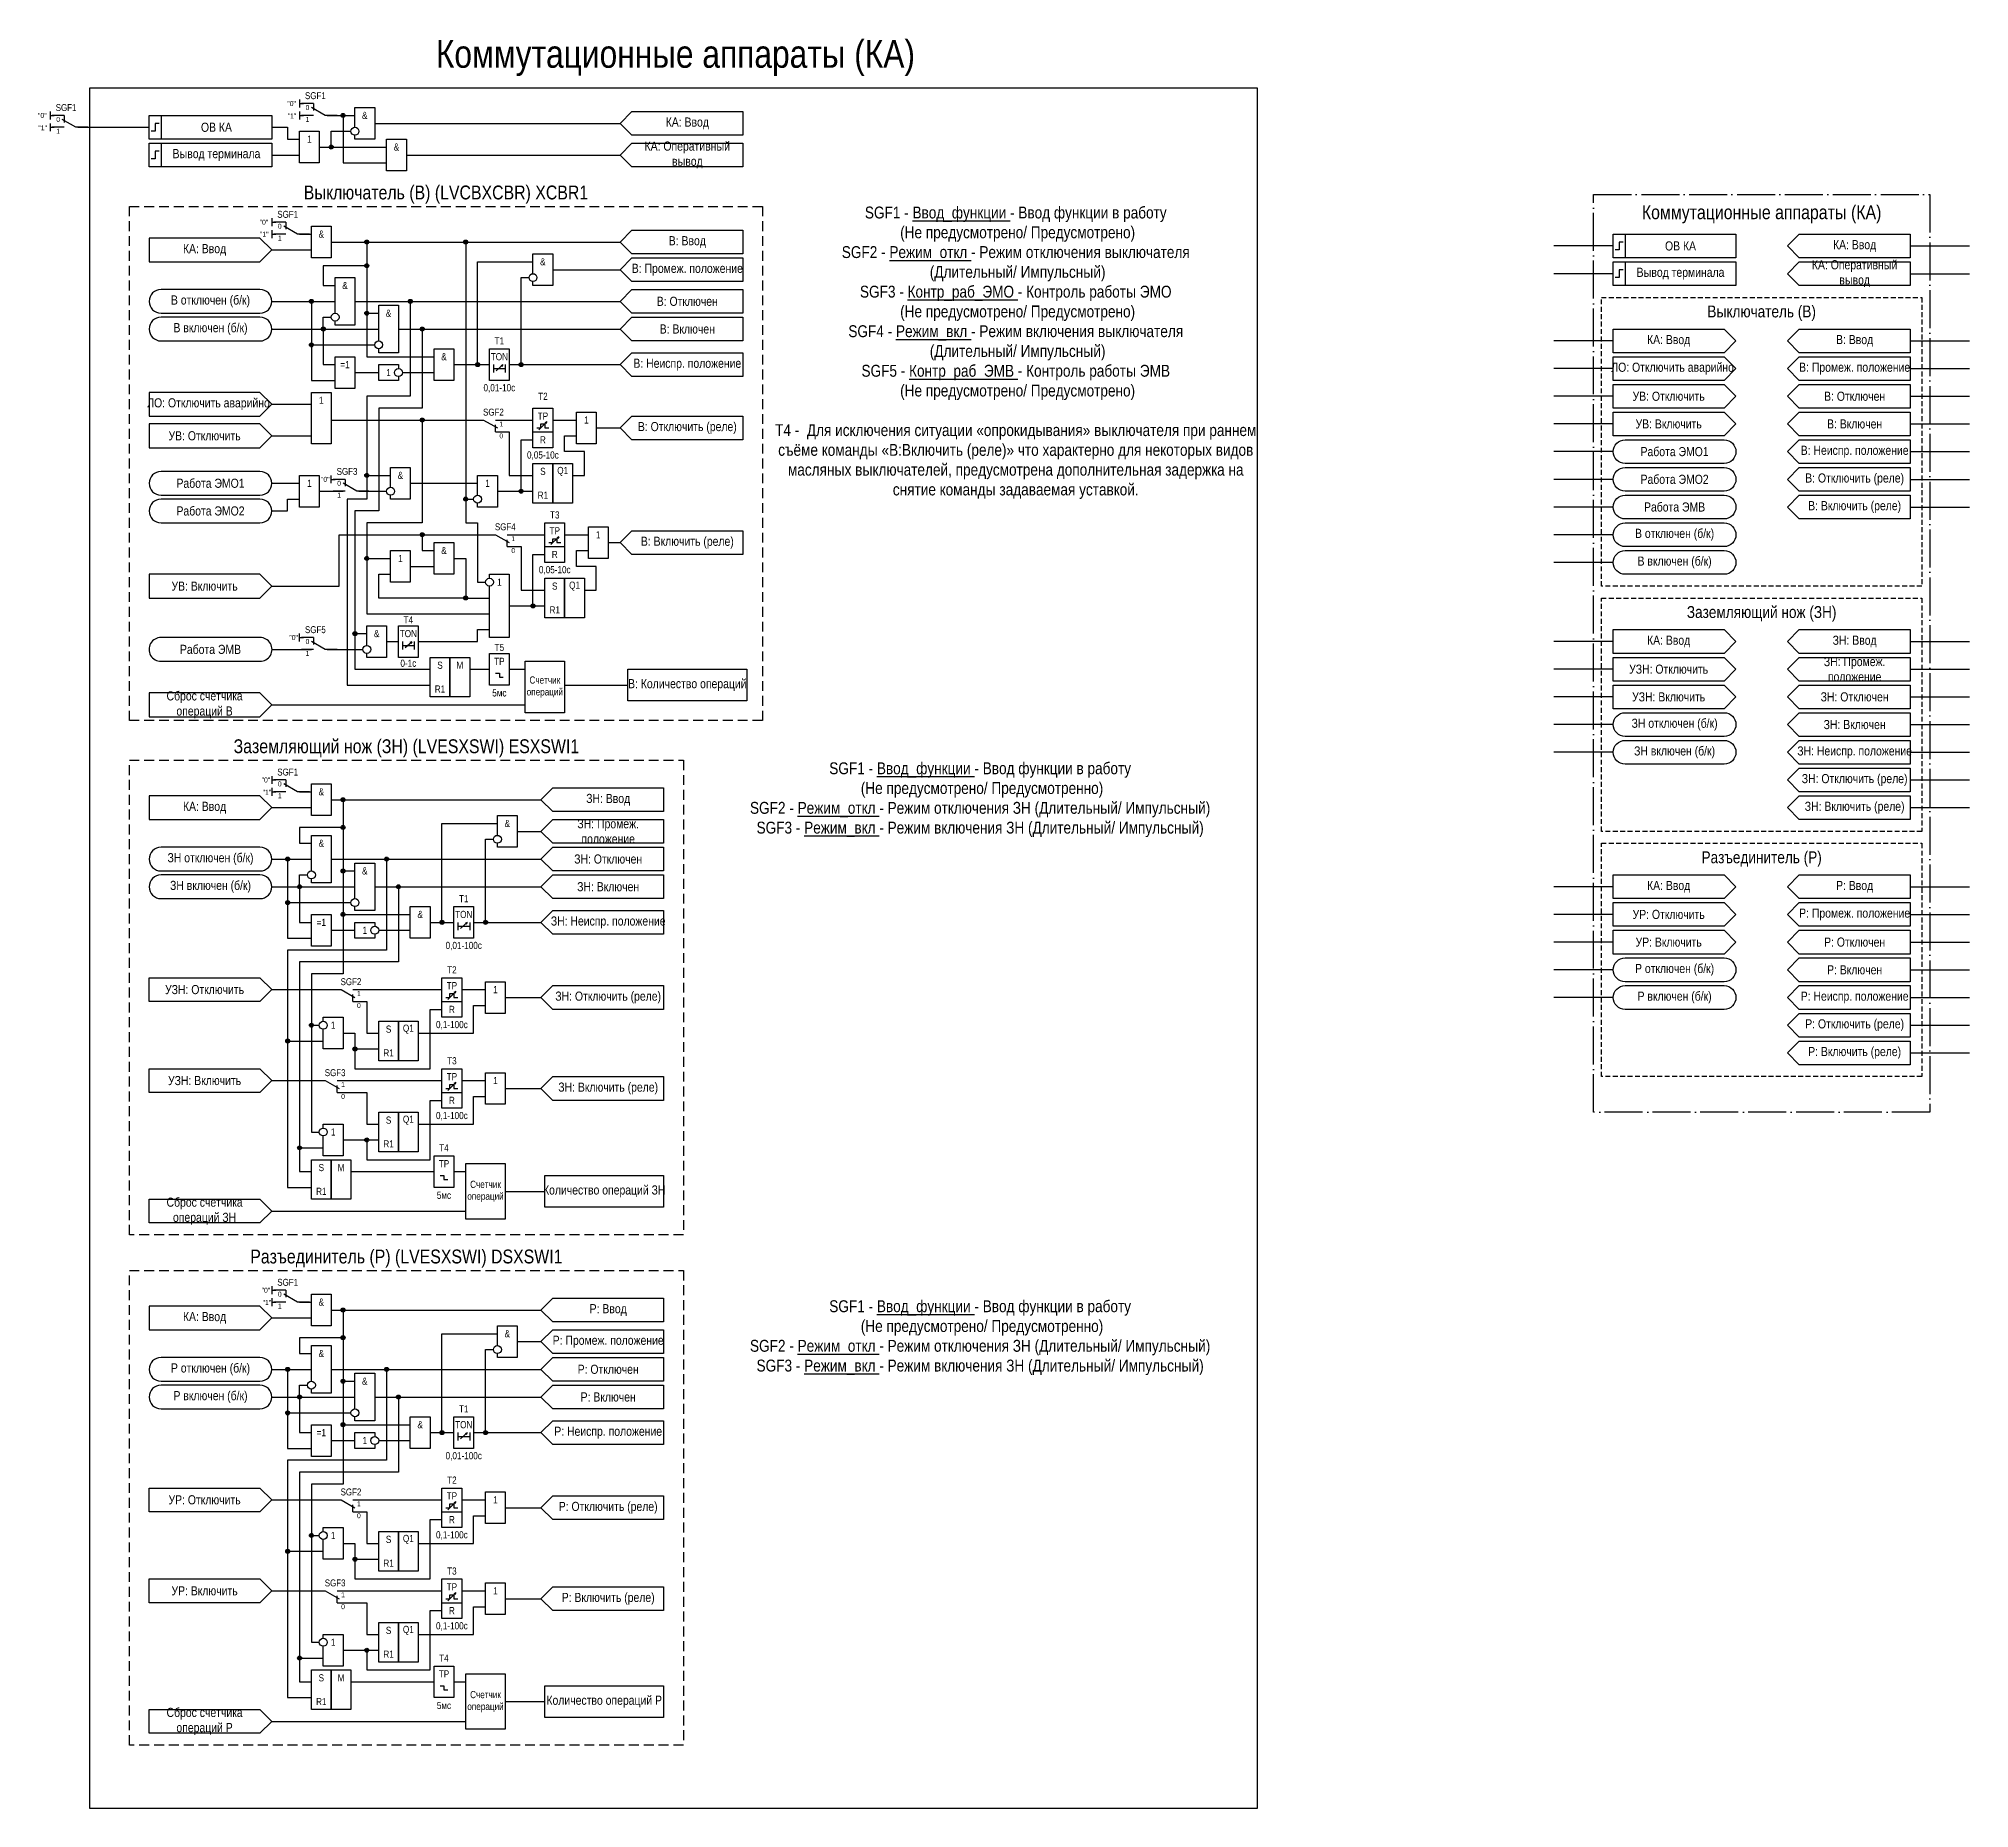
# Model space of a CAD drawing. Header units: millimetres. Extents: x -2266 to 475, y 0 to 470.
# Drawn here: x -12.9 to 475, y 0 to 447.4 of the extents above; entities that cross this region are included whole.
import ezdxf
from ezdxf.enums import TextEntityAlignment as Align

# ---------------------------------------------------------------- set-up
doc = ezdxf.new("R2010")
doc.units = ezdxf.units.MM
doc.linetypes.add('ACAD_ISO04W100', pattern=[30, 24, -3, 0, -3])
doc.linetypes.add('штриховая2', pattern=[0.375, 0.25, -0.125])
doc.layers.add('invisible', color=252, linetype='Continuous', plot=False)
doc.layers.add('TEXT', color=7, linetype='Continuous', lineweight=25)
doc.layers.add('Основная', color=7, linetype='Continuous')
doc.styles.add('2.5_Gost_RD', font='ARIALN.TTF', dxfattribs={"height": 2.5})
doc.styles.add('3.5_Gost_RD', font='ARIALN.TTF', dxfattribs={"height": 3.5})
doc.styles.add('Вывод', font='ARIALN.TTF', dxfattribs={"height": 2.5})
doc.styles.add('Компонент', font='ARIALN.TTF', dxfattribs={"height": 3.5})

msp = doc.modelspace()

# ---------------------------------------------------------------- texts
at = {"ltscale": 100, "attachment_point": 5}
for s, insert, char_height, width, style in [('{\\C3;Коммутационные аппараты (КА)}', (148, 442.5), 7, 294, '3.5_Gost_RD'), ('&', (69.5, 428), 1.8, 5, '2.5_Gost_RD'), ('КА: Ввод', (151, 426), 2.3, 28, '2.5_Gost_RD'), ('1', (55.5, 422), 1.8, 5, '2.5_Gost_RD'), ('&', (77.5, 420), 1.8, 5, '2.5_Gost_RD'), ('КА: Оперативный вывод', (151, 418), 2.3, 28, '2.5_Gost_RD'), ('&', (58.5, 398), 1.8, 5, '2.5_Gost_RD'), ('В: Ввод', (151, 396), 2.3, 28, '2.5_Gost_RD'), ('КА: Ввод', (446, 395), 2.3, 28, '2.5_Gost_RD'), ('&', (114.5, 391), 1.8, 5, '2.5_Gost_RD'), ('КА: Оперативный вывод', (446, 388), 2.3, 28, '2.5_Gost_RD'), ('&', (64.5, 385), 1.8, 5, '2.5_Gost_RD'), ('&', (75.5, 378), 1.8, 5, '2.5_Gost_RD'), ('T1', (103.5, 371), 1.8, 5, '2.5_Gost_RD'), ('В: Ввод', (446, 371), 2.3, 28, '2.5_Gost_RD'), ('&', (89.5, 367), 1.8, 5, '2.5_Gost_RD'), ('TON', (103.5, 367), 1.8, 5, '2.5_Gost_RD'), ('=1', (64.5, 365), 1.8, 5, '2.5_Gost_RD'), ('1', (75.5, 363), 1.8, 5, '2.5_Gost_RD'), ('В: Промеж. положение', (446, 364), 2.3, 28, '2.5_Gost_RD'), ('1', (58.5, 356), 1.8, 5, '2.5_Gost_RD'), ('0,01-10с', (103.5, 359), 1.8, 5, '2.5_Gost_RD'), ('T2', (114.5, 357), 1.8, 5, '2.5_Gost_RD'), ('УВ: Отключить', (399, 357), 2.3, 28, '2.5_Gost_RD'), ('В: Отключен', (446, 357), 2.3, 28, '2.5_Gost_RD'), ('TP', (114.5, 352), 1.8, 5, '2.5_Gost_RD'), ('1', (125.5, 351), 1.8, 5, '2.5_Gost_RD'), ('R', (114.5, 346), 1.8, 5, '2.5_Gost_RD'), ('УВ: Включить', (399, 350), 2.3, 28, '2.5_Gost_RD'), ('В: Включен', (446, 350), 2.3, 28, '2.5_Gost_RD'), ('0,05-10с', (114.5, 342), 1.8, 5, '2.5_Gost_RD'), ('Работа ЭМО1', (400.5, 343), 2.3, 31, '2.5_Gost_RD'), ('В: Неиспр. положение', (446, 343), 2.3, 28, '2.5_Gost_RD'), ('&', (78.5, 337), 1.8, 5, '2.5_Gost_RD'), ('S', (114.5, 338), 1.8, 5, '2.5_Gost_RD'), ('Q1', (119.5, 338), 1.8, 5, '2.5_Gost_RD'), ('Работа ЭМО2', (400.5, 336), 2.3, 31, '2.5_Gost_RD'), ('В: Отключить (реле)', (446, 336), 2.3, 28, '2.5_Gost_RD'), ('1', (55.5, 335), 1.8, 5, '2.5_Gost_RD'), ('1', (100.5, 335), 1.8, 5, '2.5_Gost_RD'), ('R1', (114.5, 332), 1.8, 5, '2.5_Gost_RD'), ('T3', (117.5, 327), 1.8, 5, '2.5_Gost_RD'), ('Работа ЭМВ', (400.5, 329), 2.3, 31, '2.5_Gost_RD'), ('В: Включить (реле)', (446, 329), 2.3, 28, '2.5_Gost_RD'), ('TP', (117.5, 323), 1.8, 5, '2.5_Gost_RD'), ('1', (128.5, 322), 1.8, 5, '2.5_Gost_RD'), ('В отключен (б/к)', (400.5, 322), 2.3, 31, '2.5_Gost_RD'), ('&', (89.5, 318), 1.8, 5, '2.5_Gost_RD'), ('R', (117.5, 317), 1.8, 5, '2.5_Gost_RD'), ('1', (78.5, 316), 1.8, 5, '2.5_Gost_RD'), ('0,05-10с', (117.5, 313), 1.8, 5, '2.5_Gost_RD'), ('В включен (б/к)', (400.5, 315), 2.3, 31, '2.5_Gost_RD'), ('1', (103.5, 310), 1.8, 5, '2.5_Gost_RD'), ('S', (117.5, 309), 1.8, 5, '2.5_Gost_RD'), ('Q1', (122.5, 309), 1.8, 5, '2.5_Gost_RD'), ('R1', (117.5, 303), 1.8, 5, '2.5_Gost_RD'), ('&', (72.5, 297), 1.8, 5, '2.5_Gost_RD'), ('TON', (80.5, 297), 1.8, 5, '2.5_Gost_RD'), ('T4', (80.5, 300.5), 1.8, 5, '2.5_Gost_RD'), ('T5', (103.5, 293.5), 1.8, 5, '2.5_Gost_RD'), ('ЗН: Ввод', (446, 295), 2.3, 28, '2.5_Gost_RD'), ('0-1с', (80.5, 289.5), 1.8, 5, '2.5_Gost_RD'), ('S', (88.5, 289), 1.8, 5, '2.5_Gost_RD'), ('М', (93.5, 289), 1.8, 5, '2.5_Gost_RD'), ('TP', (103.5, 290), 1.8, 5, '2.5_Gost_RD'), ('УЗН: Отключить', (399, 288), 2.3, 28, '2.5_Gost_RD'), ('ЗН: Промеж. положение', (446, 288), 2.3, 28, '2.5_Gost_RD'), ('R1', (88.5, 283), 1.8, 5, '2.5_Gost_RD'), ('5мс', (103.5, 282), 1.8, 5, '2.5_Gost_RD'), ('УЗН: Включить', (399, 281), 2.3, 28, '2.5_Gost_RD'), ('ЗН: Отключен', (446, 281), 2.3, 28, '2.5_Gost_RD'), ('ЗН отключен (б/к)', (400.5, 274), 2.3, 31, '2.5_Gost_RD'), ('ЗН: Включен', (446, 274), 2.3, 28, '2.5_Gost_RD'), ('ЗН включен (б/к)', (400.5, 267), 2.3, 31, '2.5_Gost_RD'), ('ЗН: Неиспр. положение', (446, 267), 2.3, 28, '2.5_Gost_RD'), ('ЗН: Отключить (реле)', (446, 260), 2.3, 28, '2.5_Gost_RD'), ('&', (58.5, 257), 1.8, 5, '2.5_Gost_RD'), ('ЗН: Ввод', (131, 255), 2.3, 28, '2.5_Gost_RD'), ('ЗН: Включить (реле)', (446, 253), 2.3, 28, '2.5_Gost_RD'), ('&', (105.5, 249), 1.8, 5, '2.5_Gost_RD'), ('ЗН: Промеж. положение', (131, 247), 2.3, 28, '2.5_Gost_RD'), ('&', (58.5, 244), 1.8, 5, '2.5_Gost_RD'), ('ЗН отключен (б/к)', (30.5, 240), 2.3, 31, '2.5_Gost_RD'), ('ЗН: Отключен', (131, 240), 2.3, 28, '2.5_Gost_RD'), ('ЗН включен (б/к)', (30.5, 233), 2.3, 31, '2.5_Gost_RD'), ('&', (69.5, 237), 1.8, 5, '2.5_Gost_RD'), ('Р: Ввод', (446, 233), 2.3, 28, '2.5_Gost_RD'), ('T1', (94.5, 230), 1.8, 5, '2.5_Gost_RD'), ('ЗН: Включен', (131, 233), 2.3, 28, '2.5_Gost_RD'), ('=1', (58.5, 224), 1.8, 5, '2.5_Gost_RD'), ('&', (83.5, 226), 1.8, 5, '2.5_Gost_RD'), ('TON', (94.5, 226), 1.8, 5, '2.5_Gost_RD'), ('ЗН: Неиспр. положение', (131, 224), 2.3, 28, '2.5_Gost_RD'), ('УР: Отключить', (399, 226), 2.3, 28, '2.5_Gost_RD'), ('Р: Промеж. положение', (446, 226), 2.3, 28, '2.5_Gost_RD'), ('1', (69.5, 222), 1.8, 5, '2.5_Gost_RD'), ('УР: Включить', (399, 219), 2.3, 28, '2.5_Gost_RD'), ('Р: Отключен', (446, 219), 2.3, 28, '2.5_Gost_RD'), ('0,01-100с', (94.5, 218), 1.8, 5, '2.5_Gost_RD'), ('T2', (91.5, 212), 1.8, 5, '2.5_Gost_RD'), ('Р отключен (б/к)', (400.5, 212), 2.3, 31, '2.5_Gost_RD'), ('Р: Включен', (446, 212), 2.3, 28, '2.5_Gost_RD'), ('УЗН: Отключить', (29, 207), 2.3, 28, '2.5_Gost_RD'), ('TP', (91.5, 208), 1.8, 5, '2.5_Gost_RD'), ('1', (102.5, 207), 1.8, 5, '2.5_Gost_RD'), ('ЗН: Отключить (реле)', (131, 205), 2.3, 28, '2.5_Gost_RD'), ('Р включен (б/к)', (400.5, 205), 2.3, 31, '2.5_Gost_RD'), ('Р: Неиспр. положение', (446, 205), 2.3, 28, '2.5_Gost_RD'), ('R', (91.5, 202), 1.8, 5, '2.5_Gost_RD'), ('1', (61.5, 198), 1.8, 5, '2.5_Gost_RD'), ('S', (75.5, 197), 1.8, 5, '2.5_Gost_RD'), ('Q1', (80.5, 197), 1.8, 5, '2.5_Gost_RD'), ('0,1-100с', (91.5, 198), 1.8, 5, '2.5_Gost_RD'), ('Р: Отключить (реле)', (446, 198), 2.3, 28, '2.5_Gost_RD'), ('R1', (75.5, 191), 1.8, 5, '2.5_Gost_RD'), ('Р: Включить (реле)', (446, 191), 2.3, 28, '2.5_Gost_RD'), ('TP', (91.5, 185), 1.8, 5, '2.5_Gost_RD'), ('T3', (91.5, 189), 1.8, 5, '2.5_Gost_RD'), ('УЗН: Включить', (29, 184), 2.3, 28, '2.5_Gost_RD'), ('1', (102.5, 184), 1.8, 5, '2.5_Gost_RD'), ('ЗН: Включить (реле)', (131, 182), 2.3, 28, '2.5_Gost_RD'), ('0,1-100с', (91.5, 175), 1.8, 5, '2.5_Gost_RD'), ('R', (91.5, 179), 1.8, 5, '2.5_Gost_RD'), ('1', (61.5, 171), 1.8, 5, '2.5_Gost_RD'), ('S', (75.5, 174), 1.8, 5, '2.5_Gost_RD'), ('Q1', (80.5, 174), 1.8, 5, '2.5_Gost_RD'), ('R1', (75.5, 168), 1.8, 5, '2.5_Gost_RD'), ('T4', (89.5, 167), 1.8, 5, '2.5_Gost_RD'), ('S', (58.5, 162), 1.8, 5, '2.5_Gost_RD'), ('М', (63.5, 162), 1.8, 5, '2.5_Gost_RD'), ('TP', (89.5, 163), 1.8, 5, '2.5_Gost_RD'), ('R1', (58.5, 156), 1.8, 5, '2.5_Gost_RD'), ('Счетчик^Jопераций', (100, 156), 1.8, 10, '2.5_Gost_RD'), ('Количество операций ЗН', (130, 156), 2.3, 30, '2.5_Gost_RD'), ('Сброс счетчика операций ЗН', (29, 151), 2.3, 28, '2.5_Gost_RD'), ('5мс', (89.5, 155), 1.8, 5, '2.5_Gost_RD'), ('&', (58.5, 128), 1.8, 5, '2.5_Gost_RD'), ('Р: Ввод', (131, 126), 2.3, 28, '2.5_Gost_RD'), ('&', (105.5, 120), 1.8, 5, '2.5_Gost_RD'), ('Р: Промеж. положение', (131, 118), 2.3, 28, '2.5_Gost_RD'), ('Р отключен (б/к)', (30.5, 111), 2.3, 31, '2.5_Gost_RD'), ('&', (58.5, 115), 1.8, 5, '2.5_Gost_RD'), ('&', (69.5, 108), 1.8, 5, '2.5_Gost_RD'), ('Р: Отключен', (131, 111), 2.3, 28, '2.5_Gost_RD'), ('Р включен (б/к)', (30.5, 104), 2.3, 31, '2.5_Gost_RD'), ('Р: Включен', (131, 104), 2.3, 28, '2.5_Gost_RD'), ('&', (83.5, 97), 1.8, 5, '2.5_Gost_RD'), ('TON', (94.5, 97), 1.8, 5, '2.5_Gost_RD'), ('T1', (94.5, 101), 1.8, 5, '2.5_Gost_RD'), ('=1', (58.5, 95), 1.8, 5, '2.5_Gost_RD'), ('1', (69.5, 93), 1.8, 5, '2.5_Gost_RD'), ('Р: Неиспр. положение', (131, 95), 2.3, 28, '2.5_Gost_RD'), ('0,01-100с', (94.5, 89), 1.8, 5, '2.5_Gost_RD'), ('T2', (91.5, 83), 1.8, 5, '2.5_Gost_RD'), ('УР: Отключить', (29, 78), 2.3, 28, '2.5_Gost_RD'), ('TP', (91.5, 79), 1.8, 5, '2.5_Gost_RD'), ('1', (102.5, 78), 1.8, 5, '2.5_Gost_RD'), ('R', (91.5, 73), 1.8, 5, '2.5_Gost_RD'), ('Р: Отключить (реле)', (131, 76), 2.3, 28, '2.5_Gost_RD'), ('1', (61.5, 69), 1.8, 5, '2.5_Gost_RD'), ('S', (75.5, 68), 1.8, 5, '2.5_Gost_RD'), ('Q1', (80.5, 68), 1.8, 5, '2.5_Gost_RD'), ('0,1-100с', (91.5, 69), 1.8, 5, '2.5_Gost_RD'), ('R1', (75.5, 62), 1.8, 5, '2.5_Gost_RD'), ('T3', (91.5, 60), 1.8, 5, '2.5_Gost_RD'), ('УР: Включить', (29, 55), 2.3, 28, '2.5_Gost_RD'), ('TP', (91.5, 56), 1.8, 5, '2.5_Gost_RD'), ('1', (102.5, 55), 1.8, 5, '2.5_Gost_RD'), ('Р: Включить (реле)', (131, 53), 2.3, 28, '2.5_Gost_RD'), ('R', (91.5, 50), 1.8, 5, '2.5_Gost_RD'), ('S', (75.5, 45), 1.8, 5, '2.5_Gost_RD'), ('Q1', (80.5, 45), 1.8, 5, '2.5_Gost_RD'), ('0,1-100с', (91.5, 46), 1.8, 5, '2.5_Gost_RD'), ('1', (61.5, 42), 1.8, 5, '2.5_Gost_RD'), ('R1', (75.5, 39), 1.8, 5, '2.5_Gost_RD'), ('TP', (89.5, 34), 1.8, 5, '2.5_Gost_RD'), ('T4', (89.5, 38), 1.8, 5, '2.5_Gost_RD'), ('S', (58.5, 33), 1.8, 5, '2.5_Gost_RD'), ('М', (63.5, 33), 1.8, 5, '2.5_Gost_RD'), ('Счетчик^Jопераций', (100, 27), 1.8, 10, '2.5_Gost_RD'), ('Сброс счетчика операций Р', (29, 22), 2.3, 28, '2.5_Gost_RD'), ('R1', (58.5, 27), 1.8, 5, '2.5_Gost_RD'), ('5мс', (89.5, 26), 1.8, 5, '2.5_Gost_RD'), ('Количество операций Р', (130, 27), 2.3, 30, '2.5_Gost_RD')]:
    msp.add_mtext(s, dxfattribs=dict(at, insert=insert, char_height=char_height, width=width, style=style))
at = {"color": 6, "ltscale": 100, "insert": (-13, 425.5), "char_height": 1.25, "attachment_point": 1, "style": '3.5_Gost_RD'}
msp.add_mtext_dynamic_manual_height_columns('"1"', width=2, gutter_width=17.5, heights=[0], dxfattribs=at)
at = {"color": 0, "ltscale": 100, "char_height": 2.3, "width": 28, "attachment_point": 5, "style": '2.5_Gost_RD'}
for s, insert in [('{\\C256;ОВ КА}', (32, 425)), ('{\\C256;Вывод терминала}', (32, 418)), ('{\\C256;ОВ КА}', (402, 395)), ('{\\C256;Вывод терминала}', (402, 388)), ('{\\C256;КА: Ввод}', (399, 371)), ('{\\C256;КА: Ввод}', (399, 295)), ('{\\C256;КА: Ввод}', (399, 233))]:
    msp.add_mtext(s, dxfattribs=dict(at, insert=insert))
at = {"ltscale": 100, "char_height": 1.25, "attachment_point": 1, "style": '3.5_Gost_RD'}
for insert in [(50, 428.5), (43, 398.6), (43.66, 257.51), (43.66, 128.51)]:
    msp.add_mtext_dynamic_manual_height_columns('"1"', width=2, gutter_width=17.5, heights=[0], dxfattribs=dict(at, insert=insert))
at = {"color": 30, "ltscale": 100, "attachment_point": 5, "style": '3.5_Gost_RD'}
for s, insert, char_height, width in [('Выключатель (В) (LVCBXCBR) {\\C6;XCBR1}', (90, 408), 3.5, 160), ('SGF1 - {\\LВвод_функции} - Ввод функции в работу \\P^I(Не предусмотрено/ Предусмотрено)\\PSGF2 - {\\LРежим_откл} - Режим отключения выключателя ^J^I(Длительный/ Импульсный)\\PSGF3 - {\\LКонтр_раб_ЭМО} - Контроль работы ЭМО  \\P^I(Не предусмотрено/ Предусмотрено)\\PSGF4 - {\\LРежим_вкл} - Режим включения выключателя ^J^I(Длительный/ Импульсный)\\PSGF5 - {\\LКонтр_раб_ЭМВ} - Контроль работы ЭМВ \\P^I(Не предусмотрено/ Предусмотрено)\\P\\PТ4 - ^IДля исключения ситуации «опрокидывания» выключателя при раннем съёме команды «В:Включить (реле)» что характерно для некоторых видов масляных выключателей, предусмотрена дополнительная задержка на снятие команды задаваемая уставкой.', (234, 368), 3, 122), ('Заземляющий нож (ЗН) (LVESXSWI) {\\C6;ESXSWI1}', (80, 268), 3.5, 140), ('SGF1 - {\\LВвод_функции} - Ввод функции в работу \\P^I(Не предусмотрено/ Предусмотренно)\\PSGF2 - {\\LРежим_откл} - Режим отключения ЗН (Длительный/ Импульсный)\\PSGF3 - {\\LРежим_вкл} - Режим включения ЗН (Длительный/ Импульсный)', (225, 255), 3, 140), ('Разъединитель (Р) (LVESXSWI) {\\C6;DSXSWI1}', (80, 139), 3.5, 140), ('SGF1 - {\\LВвод_функции} - Ввод функции в работу \\P^I(Не предусмотрено/ Предусмотренно)\\PSGF2 - {\\LРежим_откл} - Режим отключения ЗН (Длительный/ Импульсный)\\PSGF3 - {\\LРежим_вкл} - Режим включения ЗН (Длительный/ Импульсный)', (225, 119), 3, 140)]:
    msp.add_mtext(s, dxfattribs=dict(at, insert=insert, char_height=char_height, width=width))
at = {"color": 30, "ltscale": 100, "true_color": 0xf7941d, "attachment_point": 5, "style": '3.5_Gost_RD'}
for s, insert, char_height, width in [('Коммутационные аппараты (КА)', (422.5, 403), 3.5, 85), ('Выключатель (В)', (422.5, 378), 3, 81), ('Заземляющий нож (ЗН)', (422.5, 302), 3, 81), ('Разъединитель (Р)', (422.5, 240), 3, 81)]:
    msp.add_mtext(s, dxfattribs=dict(at, insert=insert, char_height=char_height, width=width))
at = {"layer": 'TEXT', "ltscale": 100, "attachment_point": 5, "style": '2.5_Gost_RD'}
for s, insert, char_height, width in [('КА: Ввод', (29, 394), 2.3, 28), ('В: Промеж. положение', (151, 389), 2.3, 28), ('В отключен (б/к)', (30.5, 381), 2.3, 31), ('В: Отключен', (151, 381), 2.3, 28), ('В включен (б/к)', (30.5, 374), 2.3, 31), ('В: Включен', (151, 374), 2.3, 28), ('В: Неиспр. положение', (151, 365), 2.3, 28), ('ЛО: Отключить аварийно', (400, 364), 2.3, 29.7284), ('ЛО: Отключить аварийно', (30, 355), 2.3, 29.7284), ('УВ: Отключить', (29, 347), 2.3, 28), ('В: Отключить (реле)', (151, 349), 2.3, 28), ('Работа ЭМО1', (30.5, 335), 2.3, 31), ('Работа ЭМО2', (30.5, 328), 2.3, 31), ('В: Включить (реле)', (151, 320), 2.3, 28), ('УВ: Включить', (29, 309), 2.3, 28), ('Работа ЭМВ', (30.5, 293), 2.3, 31), ('Счетчик^Jопераций', (115, 283.5), 1.8, 10), ('В: Количество операций', (151, 284), 2.3, 30), ('Сброс счетчика операций В', (29, 279), 2.3, 28), ('КА: Ввод', (29, 253), 2.3, 28), ('КА: Ввод', (29, 124), 2.3, 28)]:
    msp.add_mtext(s, dxfattribs=dict(at, insert=insert, char_height=char_height, width=width))

# ---------------------------------------------------------------- blocks, each defined once
blk = doc.blocks.new('*U958')
at = {"layer": 'Основная', "color": 0}
blk.add_line((0, 0), (7, 4), dxfattribs=at)
at = {"layer": 'Основная', "ltscale": 0.35}
blk.add_line((6, 6), (6, 2.5), dxfattribs=at)
blk = doc.blocks.new('*U1053')
at = {"layer": 'Основная', "color": 0}
for p, q in [((-3, 6), (-9, 6)), ((-3, 0), (-9, 0)), ((9, 0), (3, 0))]:
    blk.add_line(p, q, dxfattribs=at)
at = {"layer": 'Основная', "ltscale": 0.25, "xscale": -1}
blk.add_blockref('*U958', (3, 0), dxfattribs=at)
at = {"layer": 'Основная'}
for tag, height, style, p in [('ОУ', 3.5, 'Компонент', (-2, 10)), ('В1', 2.5, 'Вывод', (-13, 6)), ('В2', 2.5, 'Вывод', (-6, 4)), ('В3', 2.5, 'Вывод', (-6, -2))]:
    blk.add_attdef(tag, text='', height=height, dxfattribs=dict(at, style=style)).set_placement(p, align=Align.MIDDLE_CENTER)
blk = doc.blocks.new('Точка')
at = {"ltscale": 100}
h = blk.add_hatch(color=256, dxfattribs=at)
h.dxf.hatch_style = 1
edge = h.paths.add_edge_path()
edge.add_arc((0, 0), 0.5, 0, 360)
blk.add_circle((0, 0), 0.5, dxfattribs=at)
blk = doc.blocks.new('*U985')
at = {"layer": 'Основная', "color": 0}
for p, q in [((-3, 6), (-9, 6)), ((-3, 0), (-9, 0)), ((9, 0), (3, 0))]:
    blk.add_line(p, q, dxfattribs=at)
at = {"layer": 'Основная', "ltscale": 0.25, "xscale": -1}
blk.add_blockref('*U958', (3, 0), dxfattribs=at)
at = {"layer": 'Основная'}
for tag, height, style, p in [('ОУ', 3.5, 'Компонент', (-2, 10)), ('В1', 2.5, 'Вывод', (-14, 6)), ('В2', 2.5, 'Вывод', (-6, 4)), ('В3', 2.5, 'Вывод', (-6, -2))]:
    blk.add_attdef(tag, text='', height=height, dxfattribs=dict(at, style=style)).set_placement(p, align=Align.MIDDLE_CENTER)
blk = doc.blocks.new('*U1048')
at = {"layer": 'Основная', "color": 0}
for p, q in [((-9, 0), (-3, 0)), ((3, 6), (9, 6)), ((3, 0), (9, 0))]:
    blk.add_line(p, q, dxfattribs=at)
at = {"layer": 'Основная', "ltscale": 0.25}
blk.add_blockref('*U958', (-3, 0), dxfattribs=at)
at = {"layer": 'Основная'}
for tag, height, style, p in [('В2', 2.5, 'Вывод', (6, 8)), ('В3', 2.5, 'Вывод', (6, 2)), ('В1', 2.5, 'Вывод', (14, 6)), ('ОУ', 3.5, 'Компонент', (2, -4))]:
    blk.add_attdef(tag, text='', height=height, dxfattribs=dict(at, style=style)).set_placement(p, align=Align.MIDDLE_CENTER)
blk = doc.blocks.new('*U1049')
at = {"layer": 'Основная', "color": 0}
for p, q in [((-9, 0), (-3, 0)), ((3, 6), (9, 6)), ((3, 0), (9, 0))]:
    blk.add_line(p, q, dxfattribs=at)
at = {"layer": 'Основная', "ltscale": 0.25}
blk.add_blockref('*U958', (-3, 0), dxfattribs=at)
at = {"layer": 'Основная'}
for tag, height, style, p in [('В2', 2.5, 'Вывод', (6, 8)), ('В3', 2.5, 'Вывод', (6, 2)), ('В1', 2.5, 'Вывод', (14, 6)), ('ОУ', 3.5, 'Компонент', (2, -4))]:
    blk.add_attdef(tag, text='', height=height, dxfattribs=dict(at, style=style)).set_placement(p, align=Align.MIDDLE_CENTER)

# ---------------------------------------------------------------- linework, layer by layer
at = {"ltscale": 100}
for p, q in [((53, 432), (53, 430)), ((53, 431), (54, 431)), ((53, 429), (53, 427)), ((53, 428), (54, 428)), ((53, 422), (53, 422)), ((46, 402), (46, 400)), ((46, 401), (47, 401)), ((46, 399), (46, 397)), ((46, 398), (47, 398)), ((385, 395), (370, 395)), ((460, 395), (475, 395)), ((385, 388), (370, 388)), ((460, 388), (475, 388)), ((385, 371), (370, 371)), ((460, 371), (475, 371)), ((106, 365), (106, 365)), ((385, 364), (370, 364)), ((460, 364), (475, 364)), ((385, 357), (370, 357)), ((460, 357), (475, 357)), ((113.5, 348.5), (115.5, 350.5)), ((115.5, 350.5), (114.99, 350.25)), ((115.5, 350.5), (115.26, 350.02)), ((385, 350), (370, 350)), ((460, 350), (475, 350)), ((385, 343), (370, 343)), ((460, 343), (475, 343)), ((61, 335), (61, 337)), ((61, 336), (62, 336)), ((385, 336), (370, 336)), ((460, 336), (475, 336)), ((385, 329), (370, 329)), ((460, 329), (475, 329)), ((116.5, 319.5), (118.5, 321.5)), ((118.5, 321.5), (117.99, 321.25)), ((118.5, 321.5), (118.26, 321.02)), ((385, 322), (370, 322)), ((385, 315), (370, 315)), ((46, 293), (56, 293)), ((53, 295), (53, 297)), ((53, 296), (54, 296)), ((60, 293), (69, 293)), ((83, 295), (83, 295)), ((385, 295), (370, 295)), ((460, 295), (475, 295)), ((385, 288), (370, 288)), ((460, 288), (475, 288)), ((103.5, 286), (104.5, 286)), ((385, 281), (370, 281)), ((460, 281), (475, 281)), ((385, 274), (370, 274)), ((460, 274), (475, 274)), ((385, 267), (370, 267)), ((460, 267), (475, 267)), ((46, 261), (46, 259)), ((46, 260), (47, 260)), ((460, 260), (475, 260)), ((46, 258), (46, 256)), ((46, 257), (47, 257)), ((460, 253), (475, 253)), ((385, 233), (370, 233)), ((460, 233), (475, 233)), ((385, 226), (370, 226)), ((460, 226), (475, 226)), ((97, 224), (97, 224)), ((385, 219), (370, 219)), ((460, 219), (475, 219)), ((385, 212), (370, 212)), ((460, 212), (475, 212)), ((90.5, 204.5), (92.5, 206.5)), ((92.5, 206.5), (91.99, 206.25)), ((92.5, 206.5), (92.26, 206.02)), ((385, 205), (370, 205)), ((460, 205), (475, 205)), ((460, 198), (475, 198)), ((460, 191), (475, 191)), ((90.5, 181.5), (92.5, 183.5)), ((92.5, 183.5), (91.99, 183.25)), ((92.5, 183.5), (92.26, 183.02)), ((89.5, 159), (90.5, 159)), ((46, 132), (46, 130)), ((46, 131), (47, 131)), ((46, 129), (46, 127)), ((46, 128), (47, 128)), ((97, 95), (97, 95)), ((90.5, 75.5), (92.5, 77.5)), ((92.5, 77.5), (91.99, 77.25)), ((92.5, 77.5), (92.26, 77.02)), ((90.5, 52.5), (92.5, 54.5)), ((92.5, 54.5), (91.99, 54.25)), ((92.5, 54.5), (92.26, 54.02)), ((89.5, 30), (90.5, 30))]:
    msp.add_line(p, q, dxfattribs=at)
at = {"color": 6, "ltscale": 100}
for p, q in [((-10, 429), (-10, 427)), ((-10, 428), (-9, 428)), ((-10, 426), (-10, 424)), ((-10, 425), (-9, 425))]:
    msp.add_line(p, q, dxfattribs=at)
at = {"color": 7, "ltscale": 100}
for p, q in [((102.7, 363.46), (104.37, 364.95)), ((104.37, 364.95), (103.85, 364.73)), ((104.37, 364.95), (104.11, 364.48)), ((79.7, 293.46), (81.37, 294.95)), ((81.37, 294.95), (80.85, 294.73)), ((81.37, 294.95), (81.11, 294.48)), ((93.7, 222.46), (95.37, 223.95)), ((95.37, 223.95), (94.85, 223.73)), ((95.37, 223.95), (95.11, 223.48)), ((93.7, 93.46), (95.37, 94.95)), ((95.37, 94.95), (94.85, 94.73)), ((95.37, 94.95), (95.11, 94.48))]:
    msp.add_line(p, q, dxfattribs=at)
at = {"color": 3, "ltscale": 100}
msp.add_lwpolyline([(0, 435), (295, 435), (295, 0), (0, 0)], close=True, dxfattribs=at)
at = {"ltscale": 100}
for points in [[(67, 425), (67, 430), (72, 430), (72, 422), (67, 422), (67, 423)], [(46, 425), (50, 425), (50, 422), (53, 422)], [(60, 428), (67, 428)], [(60, 428), (64, 428), (64, 416), (75, 416)], [(72, 426), (134, 426)], [(134, 426), (137, 429), (165, 429), (165, 423), (137, 423), (134, 426)], [(58, 420), (61, 420), (61, 424), (66, 424)], [(58, 420), (75, 420)], [(134, 418), (137, 421), (165, 421), (165, 415), (137, 415), (134, 418)], [(46, 418), (53, 418)], [(80, 418), (134, 418)], [(53, 398), (56, 398)], [(61, 396), (70, 396), (70, 390), (59, 390), (59, 385), (62, 385)], [(61, 396), (134, 396)], [(61, 396), (95, 396), (95, 331), (97, 331)], [(61, 396), (95, 396), (95, 325), (98, 325), (98, 310), (100, 310)], [(61, 396), (70, 396), (70, 378), (73, 378)], [(61, 396), (70, 396), (70, 367), (87, 367)], [(134, 396), (137, 399), (165, 399), (165, 393), (137, 393), (134, 396)], [(429, 395), (432, 398), (460, 398), (460, 392), (432, 392), (429, 395)], [(46, 394), (56, 394)], [(92, 365), (98, 365), (98, 391), (112, 391)], [(112, 388), (112, 393), (117, 393), (117, 385), (112, 385), (112, 386)], [(134, 389), (137, 392), (165, 392), (165, 386), (137, 386), (134, 389)], [(429, 388), (432, 391), (460, 391), (460, 385), (432, 385), (429, 388)], [(62, 378), (62, 387), (67, 387), (67, 375), (62, 375), (62, 376)], [(106, 365), (109, 365), (109, 387), (111, 387)], [(117, 389), (134, 389)], [(46, 381), (62, 381)], [(46, 381), (56, 381), (56, 370), (72, 370)], [(46, 381), (56, 381), (56, 361), (62, 361)], [(67, 381), (81, 381), (81, 357), (70, 357), (70, 331), (65, 331), (65, 284), (86, 284)], [(67, 381), (81, 381), (81, 357), (70, 357), (70, 337), (76, 337)], [(67, 381), (134, 381)], [(134, 381), (137, 384), (165, 384), (165, 378), (137, 378), (134, 381)], [(46, 374), (59, 374), (59, 377), (61, 377)], [(73, 371), (73, 380), (78, 380), (78, 368), (73, 368), (73, 369)], [(134, 374), (137, 377), (165, 377), (165, 371), (137, 371), (134, 374)], [(46, 374), (73, 374)], [(46, 374), (59, 374), (59, 365), (62, 365)], [(78, 374), (84, 374), (84, 354), (73, 354), (73, 328), (67, 328), (67, 288), (86, 288)], [(78, 374), (84, 374), (84, 354), (73, 354), (73, 328), (67, 328), (67, 297), (70, 297)], [(78, 374), (134, 374)], [(429, 371), (432, 374), (460, 374), (460, 368), (432, 368), (429, 371)], [(134, 365), (137, 368), (165, 368), (165, 362), (137, 362), (134, 365)], [(67, 363), (73, 363)], [(78, 362), (78, 361), (73, 361), (73, 365), (78, 365), (78, 364)], [(79, 363), (87, 363)], [(92, 365), (101, 365)], [(102, 365), (102, 363)], [(102, 364), (105, 364)], [(105, 365), (105, 363)], [(106, 365), (134, 365)], [(46, 355), (53, 355), (53, 355), (56, 355)], [(134, 349), (137, 352), (165, 352), (165, 346), (137, 346), (134, 349)], [(46, 347), (50, 347), (50, 347), (56, 347)], [(61, 351), (84, 351), (84, 325), (70, 325), (70, 316), (76, 316)], [(61, 351), (99, 351)], [(61, 351), (84, 351), (84, 325), (70, 325), (70, 302), (101, 302)], [(103, 351), (112, 351)], [(103, 348), (106, 348), (106, 337), (112, 337)], [(113, 349), (114, 349), (114, 350), (115, 350), (115, 349), (116, 349)], [(117, 351), (123, 351)], [(122, 337), (125, 337), (125, 343), (120, 343), (120, 347), (123, 347)], [(128, 349), (134, 349)], [(103, 333), (109, 333), (109, 346), (112, 346)], [(76, 334), (76, 339), (81, 339), (81, 331), (76, 331), (76, 332)], [(98, 332), (98, 337), (103, 337), (103, 329), (98, 329), (98, 330)], [(46, 335), (53, 335)], [(58, 333), (64, 333)], [(68, 333), (75, 333)], [(81, 335), (98, 335)], [(103, 333), (112, 333)], [(46, 328), (50, 328), (50, 331), (53, 331)], [(134, 320), (137, 323), (165, 323), (165, 317), (137, 317), (134, 320)], [(46, 309), (63, 309), (63, 322), (102, 322)], [(61, 309), (63, 309), (63, 322), (84, 322), (84, 318), (87, 318)], [(106, 322), (115, 322)], [(106, 319), (109, 319), (109, 308), (115, 308)], [(116, 320), (117, 320), (117, 321), (118, 321), (118, 320), (119, 320)], [(120, 322), (126, 322)], [(125, 308), (128, 308), (128, 314), (123, 314), (123, 318), (126, 318)], [(131, 320), (134, 320)], [(92, 316), (95, 316), (95, 306), (73, 306), (73, 312), (76, 312)], [(81, 314), (87, 314)], [(92, 316), (95, 316), (95, 306), (101, 306)], [(106, 304), (112, 304), (112, 317), (115, 317)], [(101, 311), (101, 312), (106, 312), (106, 296), (101, 296), (101, 309)], [(106, 304), (115, 304)], [(70, 294), (70, 299), (75, 299), (75, 291), (70, 291), (70, 292)], [(83, 295), (98, 295), (98, 298), (101, 298)], [(429, 295), (432, 298), (460, 298), (460, 292), (432, 292), (429, 295)], [(75, 295), (78, 295)], [(79, 295), (79, 293)], [(79, 294), (82, 294)], [(82, 295), (82, 293)], [(96, 288), (101, 288)], [(106, 288), (110, 288)], [(102.5, 287), (103.5, 287)], [(103.5, 287), (103.5, 286)], [(120, 284), (136, 284)], [(46, 279), (110, 279)], [(53, 257), (56, 257)], [(61, 255), (64, 255), (64, 248), (53, 248), (53, 244), (56, 244)], [(61, 255), (64, 255), (64, 248), (64, 248), (64, 211), (56, 211), (56, 171), (58, 171)], [(61, 255), (64, 255), (64, 248), (64, 248), (64, 211), (56, 211), (56, 198), (58, 198)], [(61, 255), (114, 255)], [(61, 255), (64, 255), (64, 237), (67, 237)], [(61, 255), (64, 255), (64, 226), (81, 226)], [(114, 255), (117, 258), (145, 258), (145, 252), (117, 252), (114, 255)], [(46, 253), (56, 253)], [(86, 224), (89, 224), (89, 249), (103, 249)], [(103, 246), (103, 251), (108, 251), (108, 243), (103, 243), (103, 244)], [(114, 247), (117, 250), (145, 250), (145, 244), (117, 244), (114, 247)], [(56, 237), (56, 246), (61, 246), (61, 234), (56, 234), (56, 235)], [(97, 224), (100, 224), (100, 245), (102, 245)], [(108, 247), (114, 247)], [(46, 240), (56, 240)], [(46, 240), (50, 240), (50, 229), (66, 229)], [(46, 240), (50, 240), (50, 220), (56, 220)], [(61, 240), (75, 240), (75, 217), (50, 217), (50, 157), (56, 157)], [(61, 240), (75, 240), (75, 217), (50, 217), (50, 194), (59, 194)], [(61, 240), (114, 240)], [(114, 240), (117, 243), (145, 243), (145, 237), (117, 237), (114, 240)], [(46, 233), (53, 233), (53, 236), (55, 236)], [(67, 230), (67, 239), (72, 239), (72, 227), (67, 227), (67, 228)], [(114, 233), (117, 236), (145, 236), (145, 230), (117, 230), (114, 233)], [(429, 233), (432, 236), (460, 236), (460, 230), (432, 230), (429, 233)], [(46, 233), (67, 233)], [(46, 233), (53, 233), (53, 224), (56, 224)], [(72, 233), (78, 233), (78, 214), (53, 214), (53, 161), (56, 161)], [(72, 233), (78, 233), (78, 214), (53, 214), (53, 167), (59, 167)], [(72, 233), (114, 233)], [(114, 224), (117, 227), (145, 227), (145, 221), (117, 221), (114, 224)], [(61, 222), (67, 222)], [(72, 221), (72, 220), (67, 220), (67, 224), (72, 224), (72, 223)], [(73, 222), (81, 222)], [(86, 224), (92, 224)], [(93, 224), (93, 222)], [(93, 223), (96, 223)], [(96, 224), (96, 222)], [(97, 224), (114, 224)], [(46, 207), (63, 207)], [(67, 207), (89, 207)], [(90, 205), (91, 205), (91, 206), (92, 206), (92, 205), (93, 205)], [(94, 207), (100, 207)], [(105, 205), (114, 205)], [(114, 205), (117, 208), (145, 208), (145, 202), (117, 202), (114, 205)], [(64, 196), (67, 196), (67, 187), (86, 187), (86, 202), (89, 202)], [(67, 204), (70, 204), (70, 196), (73, 196)], [(83, 196), (97, 196), (97, 203), (100, 203)], [(59, 199), (59, 200), (64, 200), (64, 192), (59, 192), (59, 197)], [(64, 196), (67, 196), (67, 192), (73, 192)], [(46, 184), (59, 184)], [(63, 184), (89, 184)], [(63, 181), (70, 181), (70, 173), (73, 173)], [(90, 182), (91, 182), (91, 183), (92, 183), (92, 182), (93, 182)], [(94, 184), (100, 184)], [(105, 182), (114, 182)], [(114, 182), (117, 185), (145, 185), (145, 179), (117, 179), (114, 182)], [(64, 169), (70, 169), (70, 164), (86, 164), (86, 179), (89, 179)], [(83, 173), (97, 173), (97, 180), (100, 180)], [(59, 172), (59, 173), (64, 173), (64, 165), (59, 165), (59, 170)], [(64, 169), (73, 169)], [(66, 161), (87, 161)], [(88.5, 160), (89.5, 160)], [(89.5, 160), (89.5, 159)], [(92, 161), (95, 161)], [(105, 156), (115, 156)], [(46, 151), (95, 151)], [(53, 128), (56, 128)], [(114, 126), (117, 129), (145, 129), (145, 123), (117, 123), (114, 126)], [(46, 124), (56, 124)], [(61, 126), (64, 126), (64, 119), (53, 119), (53, 115), (56, 115)], [(61, 126), (64, 126), (64, 119), (64, 119), (64, 82), (56, 82), (56, 42), (58, 42)], [(61, 126), (64, 126), (64, 119), (64, 119), (64, 82), (56, 82), (56, 69), (58, 69)], [(61, 126), (114, 126)], [(61, 126), (64, 126), (64, 108), (67, 108)], [(61, 126), (64, 126), (64, 97), (81, 97)], [(103, 117), (103, 122), (108, 122), (108, 114), (103, 114), (103, 115)], [(86, 95), (89, 95), (89, 120), (103, 120)], [(108, 118), (114, 118)], [(114, 118), (117, 121), (145, 121), (145, 115), (117, 115), (114, 118)], [(56, 108), (56, 117), (61, 117), (61, 105), (56, 105), (56, 106)], [(97, 95), (100, 95), (100, 116), (102, 116)], [(114, 111), (117, 114), (145, 114), (145, 108), (117, 108), (114, 111)], [(46, 111), (56, 111)], [(46, 111), (50, 111), (50, 100), (66, 100)], [(46, 111), (50, 111), (50, 91), (56, 91)], [(61, 111), (75, 111), (75, 88), (50, 88), (50, 28), (56, 28)], [(61, 111), (75, 111), (75, 88), (50, 88), (50, 65), (59, 65)], [(61, 111), (114, 111)], [(67, 101), (67, 110), (72, 110), (72, 98), (67, 98), (67, 99)], [(46, 104), (53, 104), (53, 107), (55, 107)], [(46, 104), (67, 104)], [(46, 104), (53, 104), (53, 95), (56, 95)], [(72, 104), (78, 104), (78, 85), (53, 85), (53, 32), (56, 32)], [(72, 104), (78, 104), (78, 85), (53, 85), (53, 38), (59, 38)], [(72, 104), (114, 104)], [(114, 104), (117, 107), (145, 107), (145, 101), (117, 101), (114, 104)], [(114, 95), (117, 98), (145, 98), (145, 92), (117, 92), (114, 95)], [(61, 93), (67, 93)], [(72, 92), (72, 91), (67, 91), (67, 95), (72, 95), (72, 94)], [(73, 93), (81, 93)], [(86, 95), (92, 95)], [(93, 95), (93, 93)], [(93, 94), (96, 94)], [(96, 95), (96, 93)], [(97, 95), (114, 95)], [(114, 76), (117, 79), (145, 79), (145, 73), (117, 73), (114, 76)], [(46, 78), (63, 78)], [(67, 78), (89, 78)], [(67, 75), (70, 75), (70, 67), (73, 67)], [(83, 67), (97, 67), (97, 74), (100, 74)], [(90, 76), (91, 76), (91, 77), (92, 77), (92, 76), (93, 76)], [(94, 78), (100, 78)], [(105, 76), (114, 76)], [(59, 70), (59, 71), (64, 71), (64, 63), (59, 63), (59, 68)], [(64, 67), (67, 67), (67, 58), (86, 58), (86, 73), (89, 73)], [(64, 67), (67, 67), (67, 63), (73, 63)], [(46, 55), (59, 55)], [(63, 55), (89, 55)], [(90, 53), (91, 53), (91, 54), (92, 54), (92, 53), (93, 53)], [(94, 55), (100, 55)], [(114, 53), (117, 56), (145, 56), (145, 50), (117, 50), (114, 53)], [(63, 52), (70, 52), (70, 44), (73, 44)], [(64, 40), (70, 40), (70, 35), (86, 35), (86, 50), (89, 50)], [(83, 44), (97, 44), (97, 51), (100, 51)], [(105, 53), (114, 53)], [(59, 43), (59, 44), (64, 44), (64, 36), (59, 36), (59, 41)], [(64, 40), (73, 40)], [(66, 32), (87, 32)], [(88.5, 31), (89.5, 31)], [(89.5, 31), (89.5, 30)], [(92, 32), (95, 32)], [(105, 27), (115, 27)], [(46, 22), (95, 22)]]:
    msp.add_lwpolyline(points, dxfattribs=at)
for points in [[(15, 428), (46, 428), (46, 422), (15, 422)], [(15, 428), (18, 428), (18, 422), (15, 422)], [(15, 421), (46, 421), (46, 415), (15, 415)], [(15, 421), (18, 421), (18, 415), (15, 415)], [(53, 424), (58, 424), (58, 416), (53, 416)], [(75, 422), (80, 422), (80, 414), (75, 414)], [(15, 397), (15, 391), (43, 391), (46, 394), (43, 397)], [(56, 400), (61, 400), (61, 392), (56, 392)], [(385, 398), (388, 398), (388, 392), (385, 392)], [(385, 398), (416, 398), (416, 392), (385, 392)], [(385, 391), (388, 391), (388, 385), (385, 385)], [(385, 391), (416, 391), (416, 385), (385, 385)], [(413, 368), (385, 368), (385, 374), (413, 374), (416, 371)], [(62, 367), (67, 367), (67, 359), (62, 359)], [(87, 369), (92, 369), (92, 361), (87, 361)], [(101, 369), (106, 369), (106, 361), (101, 361)], [(413, 361), (385, 361), (385, 367), (413, 367), (416, 364)], [(460, 361), (432, 361), (429, 364), (432, 367), (460, 367)], [(15, 358), (15, 352), (43, 352), (46, 355), (43, 358)], [(56, 358), (61, 358), (61, 345), (56, 345)], [(413, 354), (385, 354), (385, 360), (413, 360), (416, 357)], [(432, 360), (460, 360), (460, 354), (432, 354), (429, 357)], [(112, 354), (117, 354), (117, 344), (112, 344)], [(123, 353), (128, 353), (128, 345), (123, 345)], [(413, 347), (385, 347), (385, 353), (413, 353), (416, 350)], [(432, 353), (460, 353), (460, 347), (432, 347), (429, 350)], [(15, 350), (15, 344), (43, 344), (46, 347), (43, 350)], [(112, 348), (117, 348), (117, 344), (112, 344)], [(432, 346), (460, 346), (460, 340), (432, 340), (429, 343)], [(53, 337), (58, 337), (58, 329), (53, 329)], [(112, 340), (117, 340), (117, 330), (112, 330)], [(117, 340), (122, 340), (122, 330), (117, 330)], [(432, 339), (460, 339), (460, 333), (432, 333), (429, 336)], [(432, 332), (460, 332), (460, 326), (432, 326), (429, 329)], [(115, 325), (120, 325), (120, 315), (115, 315)], [(126, 324), (131, 324), (131, 316), (126, 316)], [(76, 318), (81, 318), (81, 310), (76, 310)], [(87, 320), (92, 320), (92, 312), (87, 312)], [(115, 319), (120, 319), (120, 315), (115, 315)], [(15, 312), (15, 306), (43, 306), (46, 309), (43, 312)], [(115, 311), (120, 311), (120, 301), (115, 301)], [(120, 311), (125, 311), (125, 301), (120, 301)], [(78, 299), (83, 299), (83, 291), (78, 291)], [(413, 292), (385, 292), (385, 298), (413, 298), (416, 295)], [(86, 291), (91, 291), (91, 281), (86, 281)], [(91, 291), (96, 291), (96, 281), (91, 281)], [(101, 292), (106, 292), (106, 284), (101, 284)], [(110, 290), (120, 290), (120, 277), (110, 277)], [(136, 288), (166, 288), (166, 280), (136, 280)], [(413, 285), (385, 285), (385, 291), (413, 291), (416, 288)], [(460, 285), (432, 285), (429, 288), (432, 291), (460, 291)], [(413, 278), (385, 278), (385, 284), (413, 284), (416, 281)], [(432, 284), (460, 284), (460, 278), (432, 278), (429, 281)], [(15, 282), (15, 276), (43, 276), (46, 279), (43, 282)], [(432, 277), (460, 277), (460, 271), (432, 271), (429, 274)], [(432, 270), (460, 270), (460, 264), (432, 264), (429, 267)], [(56, 259), (61, 259), (61, 251), (56, 251)], [(432, 263), (460, 263), (460, 257), (432, 257), (429, 260)], [(15, 256), (15, 250), (43, 250), (46, 253), (43, 256)], [(432, 256), (460, 256), (460, 250), (432, 250), (429, 253)], [(413, 230), (385, 230), (385, 236), (413, 236), (416, 233)], [(56, 226), (61, 226), (61, 218), (56, 218)], [(81, 228), (86, 228), (86, 220), (81, 220)], [(92, 228), (97, 228), (97, 220), (92, 220)], [(413, 223), (385, 223), (385, 229), (413, 229), (416, 226)], [(460, 223), (432, 223), (429, 226), (432, 229), (460, 229)], [(413, 216), (385, 216), (385, 222), (413, 222), (416, 219)], [(432, 222), (460, 222), (460, 216), (432, 216), (429, 219)], [(432, 215), (460, 215), (460, 209), (432, 209), (429, 212)], [(15, 210), (43, 210), (46, 207), (43, 204), (15, 204)], [(89, 210), (94, 210), (94, 200), (89, 200)], [(100, 209), (105, 209), (105, 201), (100, 201)], [(432, 208), (460, 208), (460, 202), (432, 202), (429, 205)], [(89, 204), (94, 204), (94, 200), (89, 200)], [(432, 201), (460, 201), (460, 195), (432, 195), (429, 198)], [(73, 199), (78, 199), (78, 189), (73, 189)], [(78, 199), (83, 199), (83, 189), (78, 189)], [(432, 194), (460, 194), (460, 188), (432, 188), (429, 191)], [(15, 187), (43, 187), (46, 184), (43, 181), (15, 181)], [(89, 187), (94, 187), (94, 177), (89, 177)], [(100, 186), (105, 186), (105, 178), (100, 178)], [(89, 181), (94, 181), (94, 177), (89, 177)], [(73, 176), (78, 176), (78, 166), (73, 166)], [(78, 176), (83, 176), (83, 166), (78, 166)], [(56, 164), (61, 164), (61, 154), (56, 154)], [(61, 164), (66, 164), (66, 154), (61, 154)], [(87, 165), (92, 165), (92, 157), (87, 157)], [(95, 163), (105, 163), (105, 149), (95, 149)], [(115, 160), (145, 160), (145, 152), (115, 152)], [(15, 154), (43, 154), (46, 151), (43, 148), (15, 148)], [(15, 127), (15, 121), (43, 121), (46, 124), (43, 127)], [(56, 130), (61, 130), (61, 122), (56, 122)], [(81, 99), (86, 99), (86, 91), (81, 91)], [(92, 99), (97, 99), (97, 91), (92, 91)], [(56, 97), (61, 97), (61, 89), (56, 89)], [(15, 81), (43, 81), (46, 78), (43, 75), (15, 75)], [(89, 81), (94, 81), (94, 71), (89, 71)], [(100, 80), (105, 80), (105, 72), (100, 72)], [(89, 75), (94, 75), (94, 71), (89, 71)], [(73, 70), (78, 70), (78, 60), (73, 60)], [(78, 70), (83, 70), (83, 60), (78, 60)], [(15, 58), (43, 58), (46, 55), (43, 52), (15, 52)], [(89, 58), (94, 58), (94, 48), (89, 48)], [(100, 57), (105, 57), (105, 49), (100, 49)], [(89, 52), (94, 52), (94, 48), (89, 48)], [(73, 47), (78, 47), (78, 37), (73, 37)], [(78, 47), (83, 47), (83, 37), (78, 37)], [(56, 35), (61, 35), (61, 25), (56, 25)], [(61, 35), (66, 35), (66, 25), (61, 25)], [(87, 36), (92, 36), (92, 28), (87, 28)], [(95, 34), (105, 34), (105, 20), (95, 20)], [(115, 31), (145, 31), (145, 23), (115, 23)], [(15, 25), (43, 25), (46, 22), (43, 19), (15, 19)]]:
    msp.add_lwpolyline(points, close=True, dxfattribs=at)
at = {"lineweight": 30, "ltscale": 100}
for points in [[(17.5, 426), (16.5, 426), (16.5, 424), (15.5, 424)], [(17.5, 419), (16.5, 419), (16.5, 417), (15.5, 417)], [(387.5, 396), (386.5, 396), (386.5, 394), (385.5, 394)], [(387.5, 389), (386.5, 389), (386.5, 387), (385.5, 387)]]:
    msp.add_lwpolyline(points, dxfattribs=at)
at = {"linetype": 'штриховая2', "ltscale": 10}
for points in [[(170, 275), (10, 275), (10, 405), (170, 405)], [(150, 145), (10, 145), (10, 265), (150, 265)], [(150, 16), (10, 16), (10, 136), (150, 136)]]:
    msp.add_lwpolyline(points, close=True, dxfattribs=at)
at = {"color": 251, "linetype": 'ACAD_ISO04W100', "lineweight": 30, "ltscale": 0.4, "true_color": 0x58595b}
msp.add_lwpolyline([(380, 408), (465, 408), (465, 176), (380, 176)], close=True, dxfattribs=at)
at = {"ltscale": 100}
for points in [[(18, 378), (43, 378, 1), (43, 384), (18, 384, 1)], [(18, 371), (43, 371, 1), (43, 377), (18, 377, 1)], [(388, 340, -1), (388, 346), (413, 346, -1), (413, 340)], [(18, 332), (43, 332, 1), (43, 338), (18, 338, 1)], [(388, 333, -1), (388, 339), (413, 339, -1), (413, 333)], [(388, 326, -1), (388, 332), (413, 332, -1), (413, 326)], [(18, 325), (43, 325, 1), (43, 331), (18, 331, 1)], [(388, 319, -1), (388, 325), (413, 325, -1), (413, 319)], [(388, 312, -1), (388, 318), (413, 318, -1), (413, 312)], [(18, 290), (43, 290, 1.013985), (43, 296), (18, 296, 1.013985)], [(388, 271, -1), (388, 277), (413, 277, -1), (413, 271)], [(388, 264, -1), (388, 270), (413, 270, -1), (413, 264)], [(18, 237), (43, 237, 1), (43, 243), (18, 243, 1)], [(18, 230), (43, 230, 1), (43, 236), (18, 236, 1)], [(388, 209, -1), (388, 215), (413, 215, -1), (413, 209)], [(388, 202, -1), (388, 208), (413, 208, -1), (413, 202)], [(18, 108), (43, 108, 1), (43, 114), (18, 114, 1)], [(18, 101), (43, 101, 1), (43, 107), (18, 107, 1)]]:
    msp.add_lwpolyline(points, format="xyb", close=True, dxfattribs=at)
at = {"linetype": 'штриховая2', "ltscale": 5}
for points in [[(382, 382), (463, 382), (463, 309), (382, 309)], [(382, 306), (463, 306), (463, 247), (382, 247)], [(382, 244), (463, 244), (463, 185), (382, 185)]]:
    msp.add_lwpolyline(points, close=True, dxfattribs=at)
for centre in [(67, 424), (78, 363), (76, 333), (70, 293), (72, 222), (72, 93)]:
    msp.add_circle(centre, 1)
at = {"ltscale": 100}
for centre in [(112, 387), (62, 377), (73, 370), (98, 331), (101, 310), (103, 245), (56, 236), (67, 229), (59, 198), (59, 171), (103, 116), (56, 107), (67, 100), (59, 69), (59, 42)]:
    msp.add_circle(centre, 1, dxfattribs=at)
at = {"layer": 'invisible', "color": 6, "ltscale": 100}
msp.add_lwpolyline([(-3, 425), (15, 425)], dxfattribs=at)

# ---------------------------------------------------------------- block references
at = {"ltscale": 100}
for p in [(64, 428), (61, 420), (70, 396), (95, 396), (70, 390), (84, 351), (70, 337), (109, 333), (95, 331), (84, 322), (70, 316), (95, 306), (112, 304), (67, 297), (56, 198), (67, 192), (70, 169), (56, 69), (67, 63), (70, 40)]:
    msp.add_blockref('Точка', p, dxfattribs=at)
at = {"color": 2, "ltscale": 100}
for p in [(56, 381), (81, 381), (70, 378), (59, 374), (84, 374), (56, 370), (98, 365), (109, 365), (64, 255), (64, 248), (50, 240), (75, 240), (64, 237), (50, 229), (53, 233), (78, 233), (64, 226), (89, 224), (100, 224), (50, 194), (53, 167), (64, 126), (64, 119), (50, 111), (64, 108), (75, 111), (53, 104), (78, 104), (50, 100), (64, 97), (89, 95), (100, 95), (50, 65), (53, 38)]:
    msp.add_blockref('Точка', p, dxfattribs=at)
at = {"ltscale": 100, "xscale": 0.5, "yscale": 0.5, "zscale": 0.5}
msp.add_blockref('*U1053', (66, 333), dxfattribs=at).add_auto_attribs({'ОУ': 'SGF3', 'В1': '"0"', 'В2': '0', 'В3': '1'})
at = {"layer": 'Основная', "color": 6, "ltscale": 0.25, "xscale": 0.5, "yscale": 0.5, "zscale": 0.5}
msp.add_blockref('*U985', (-5, 425), dxfattribs=at).add_auto_attribs({'ОУ': 'SGF1', 'В1': '"0"', 'В2': '0', 'В3': '1'})
at = {"layer": 'Основная', "ltscale": 0.25, "xscale": 0.5, "yscale": 0.5, "zscale": 0.5}
for name, p, values in [('*U985', (58, 428), {'ОУ': 'SGF1', 'В1': '"0"', 'В2': '0', 'В3': '1'}), ('*U985', (51, 398), {'ОУ': 'SGF1', 'В1': '"0"', 'В2': '0', 'В3': '1'}), ('*U1053', (58, 293), {'ОУ': 'SGF5', 'В1': '"0"', 'В2': '0', 'В3': '1'}), ('*U1053', (51, 257), {'ОУ': 'SGF1', 'В1': '"0"', 'В2': '0', 'В3': '1'}), ('*U1053', (51, 128), {'ОУ': 'SGF1', 'В1': '"0"', 'В2': '0', 'В3': '1'})]:
    msp.add_blockref(name, p, dxfattribs=at).add_auto_attribs(values)
at = {"layer": 'Основная', "ltscale": 0.25}
ref = msp.add_blockref('*U1048', (101, 351), dxfattribs=dict(at, xscale=-0.5, yscale=0.5, zscale=0.5, rotation=180))
ref.add_attrib('ОУ', 'SGF2', dxfattribs={"height": 1.75, "style": 'Компонент'}).set_placement((102, 353), align=Align.MIDDLE_CENTER)
ref.add_attrib('В2', '0', dxfattribs={"height": 1.25, "style": 'Вывод'}).set_placement((104, 347), align=Align.MIDDLE_CENTER)
ref.add_attrib('В3', '1', dxfattribs={"height": 1.25, "style": 'Вывод'}).set_placement((104, 350), align=Align.MIDDLE_CENTER)
ref = msp.add_blockref('*U1048', (104, 322), dxfattribs=dict(at, xscale=-0.5, yscale=0.5, zscale=0.5, rotation=180))
ref.add_attrib('ОУ', 'SGF4', dxfattribs={"height": 1.75, "style": 'Компонент'}).set_placement((105, 324), align=Align.MIDDLE_CENTER)
ref.add_attrib('В2', '0', dxfattribs={"height": 1.25, "style": 'Вывод'}).set_placement((107, 318), align=Align.MIDDLE_CENTER)
ref.add_attrib('В3', '1', dxfattribs={"height": 1.25, "style": 'Вывод'}).set_placement((107, 321), align=Align.MIDDLE_CENTER)
ref = msp.add_blockref('*U1049', (65, 207), dxfattribs=dict(at, xscale=-0.5, yscale=0.5, zscale=0.5, rotation=180))
ref.add_attrib('ОУ', 'SGF2', dxfattribs={"height": 1.75, "style": 'Компонент'}).set_placement((66, 209), align=Align.MIDDLE_CENTER)
ref.add_attrib('В2', '0', dxfattribs={"height": 1.25, "style": 'Вывод'}).set_placement((68, 203), align=Align.MIDDLE_CENTER)
ref.add_attrib('В3', '1', dxfattribs={"height": 1.25, "style": 'Вывод'}).set_placement((68, 206), align=Align.MIDDLE_CENTER)
ref = msp.add_blockref('*U1049', (61, 184), dxfattribs=dict(at, xscale=-0.5, yscale=0.5, zscale=0.5, rotation=180))
ref.add_attrib('ОУ', 'SGF3', dxfattribs={"height": 1.75, "style": 'Компонент'}).set_placement((62, 186), align=Align.MIDDLE_CENTER)
ref.add_attrib('В2', '0', dxfattribs={"height": 1.25, "style": 'Вывод'}).set_placement((64, 180), align=Align.MIDDLE_CENTER)
ref.add_attrib('В3', '1', dxfattribs={"height": 1.25, "style": 'Вывод'}).set_placement((64, 183), align=Align.MIDDLE_CENTER)
ref = msp.add_blockref('*U1049', (65, 78), dxfattribs=dict(at, xscale=-0.5, yscale=0.5, zscale=0.5, rotation=180))
ref.add_attrib('ОУ', 'SGF2', dxfattribs={"height": 1.75, "style": 'Компонент'}).set_placement((66, 80), align=Align.MIDDLE_CENTER)
ref.add_attrib('В2', '0', dxfattribs={"height": 1.25, "style": 'Вывод'}).set_placement((68, 74), align=Align.MIDDLE_CENTER)
ref.add_attrib('В3', '1', dxfattribs={"height": 1.25, "style": 'Вывод'}).set_placement((68, 77), align=Align.MIDDLE_CENTER)
ref = msp.add_blockref('*U1049', (61, 55), dxfattribs=dict(at, xscale=-0.5, yscale=0.5, zscale=0.5, rotation=180))
ref.add_attrib('ОУ', 'SGF3', dxfattribs={"height": 1.75, "style": 'Компонент'}).set_placement((62, 57), align=Align.MIDDLE_CENTER)
ref.add_attrib('В2', '0', dxfattribs={"height": 1.25, "style": 'Вывод'}).set_placement((64, 51), align=Align.MIDDLE_CENTER)
ref.add_attrib('В3', '1', dxfattribs={"height": 1.25, "style": 'Вывод'}).set_placement((64, 54), align=Align.MIDDLE_CENTER)

msp.set_redraw_order([(e.dxf.handle, doc.entitydb.next_handle()) for e in msp.query("TEXT MTEXT ATTDEF DIMENSION ARC_DIMENSION")])  # texts and dimensions are drawn at this point

doc.saveas('drawing.dxf')
